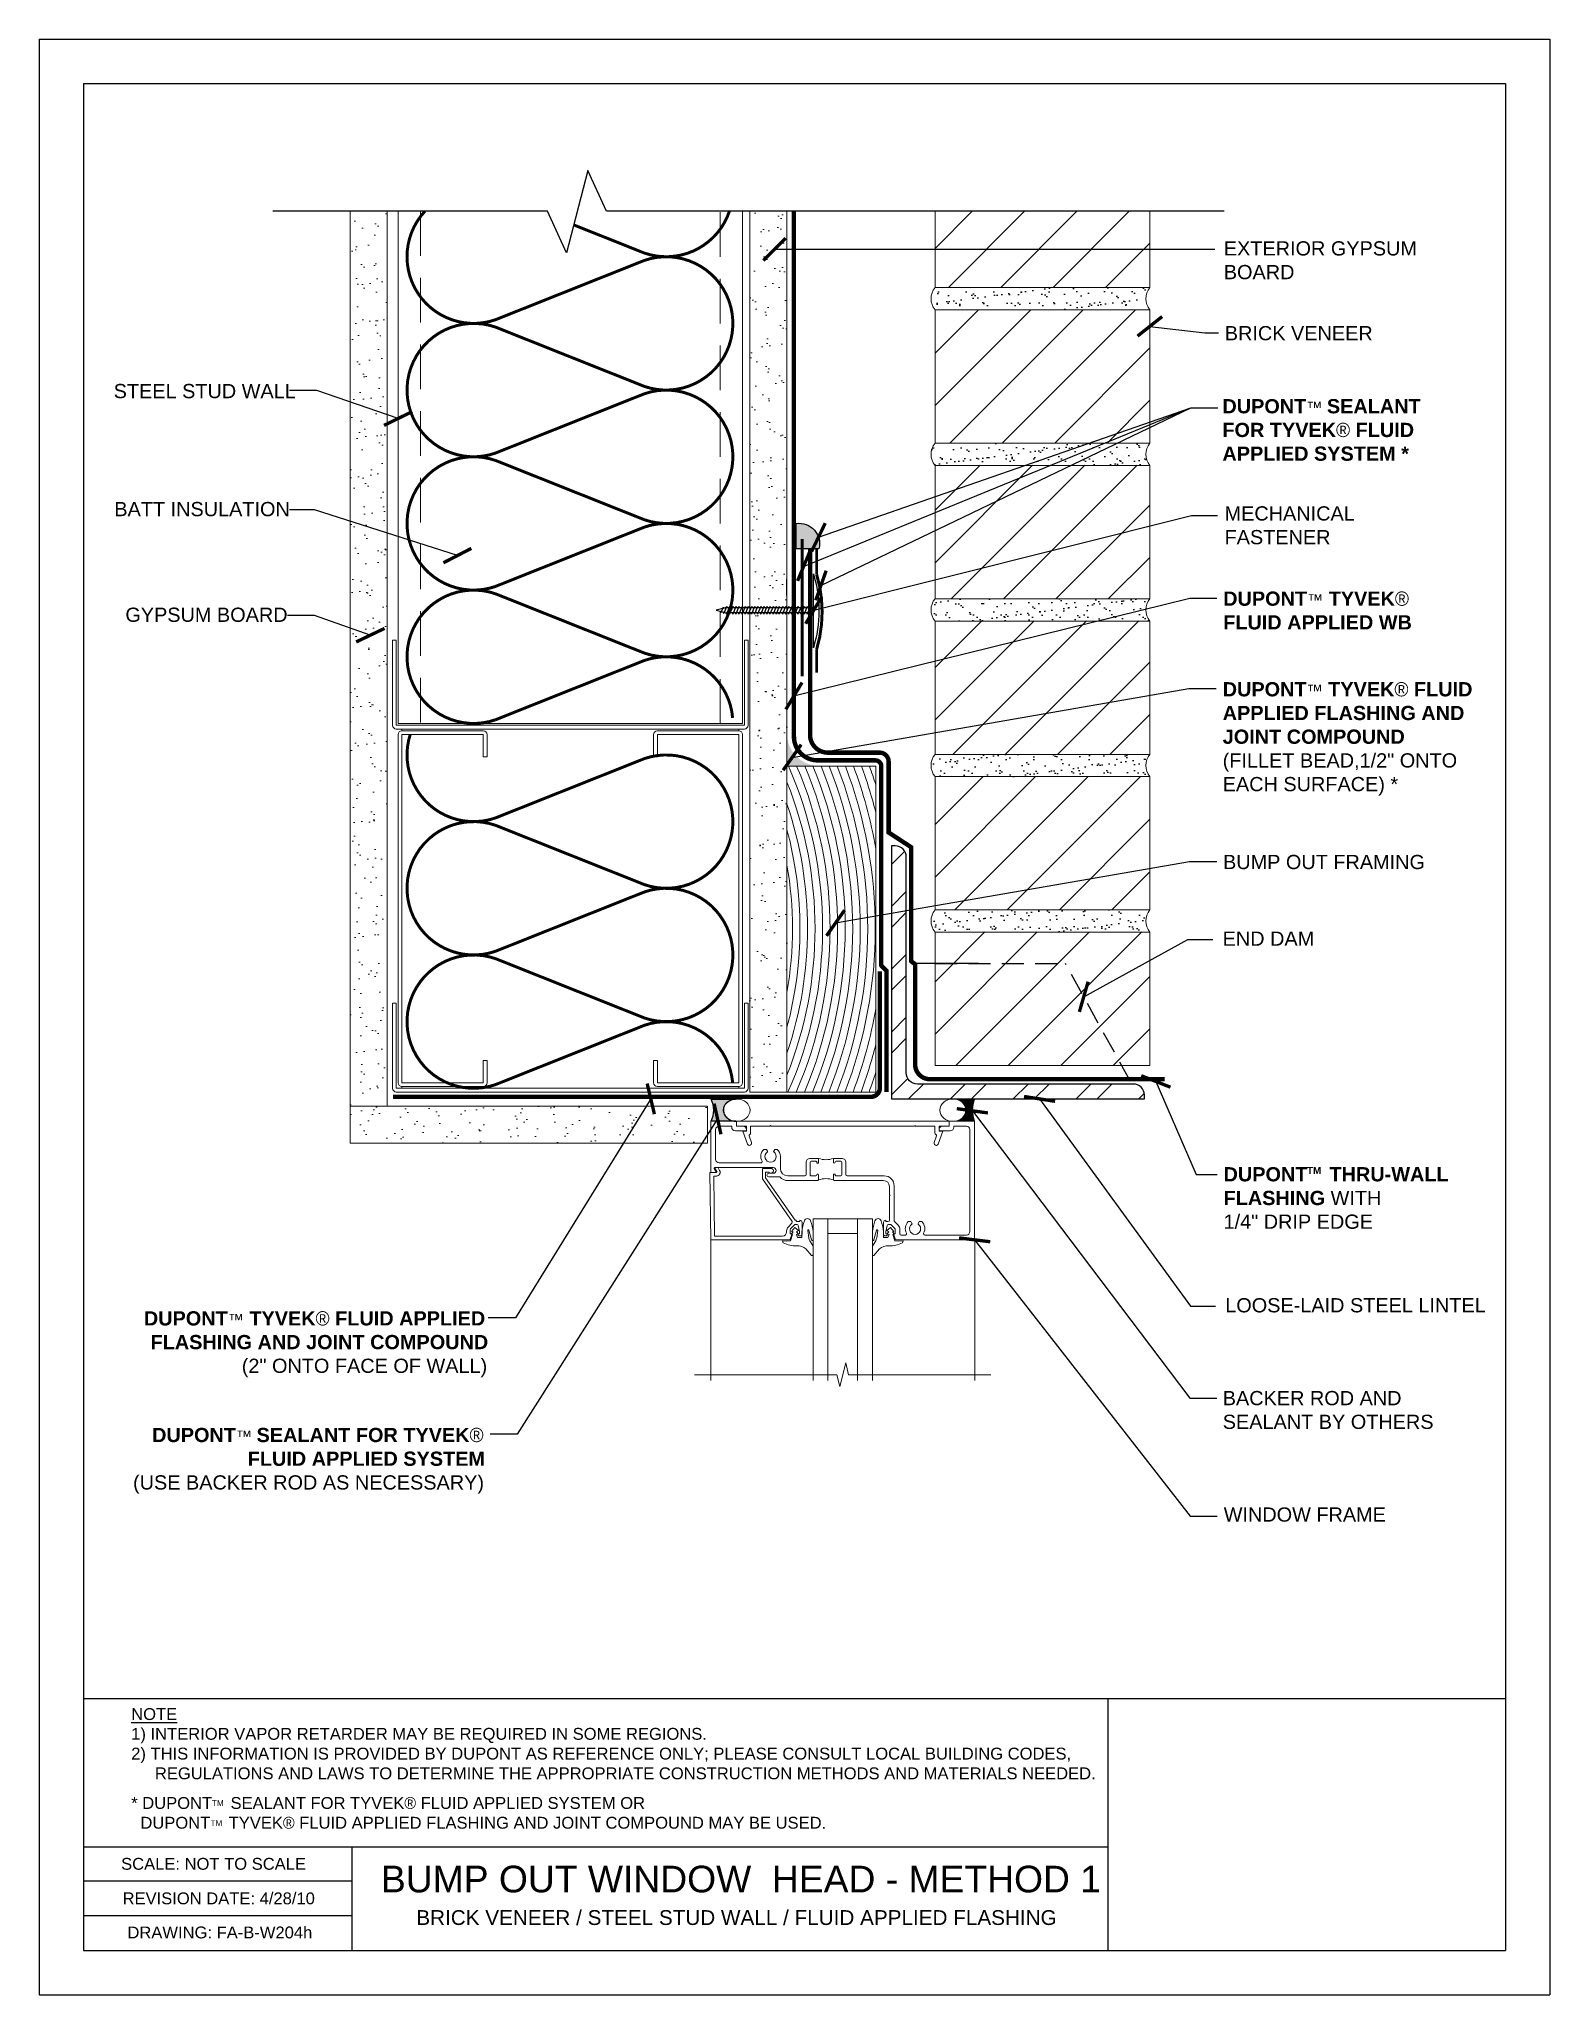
# Model space of a CAD drawing. Extents: x 499.2 to 524.7, y -269.5 to -236.5.
import ezdxf

# ---------------------------------------------------------------- set-up
doc = ezdxf.new("R2010")
doc.units = 0
doc.header["$LTSCALE"] = 1.5
doc.header["$MEASUREMENT"] = 0
for name, pattern in [('DASHED', [0.75, 0.5, -0.25]), ('DASHED2', [0.375, 0.25, -0.125]), ('HIDDEN', [0.375, 0.25, -0.125])]:
    doc.linetypes.add(name, pattern=pattern)
doc.layers.get('0').update_dxf_attribs({"color": 8, "linetype": 'CONTINUOUS'})
for name, color, linetype in [('8x11-ttb$0$B', 5, 'CONTINUOUS'), ('CMU', 250, 'CONTINUOUS'), ('DuPont Thru-Wall Flashing', 252, 'CONTINUOUS'), ('INSULATION', 241, 'CONTINUOUS'), ('SEALANT', 250, 'CONTINUOUS'), ('STRUCTURE', 250, 'CONTINUOUS'), ('TEXT', 7, 'CONTINUOUS'), ('Tyvek FA Flashing and Joint Treatment', 150, 'DASHED2'), ('Tyvek FA WB', 10, 'DASHED2')]:
    doc.layers.add(name, color=color, linetype=linetype)
for name, color, linetype, lineweight in [('A-Anno-txt0', 250, 'CONTINUOUS', 18), ('A-Backer Rod', 250, 'CONTINUOUS', 15), ('A-Glazing', 250, 'CONTINUOUS', 15), ('A-Sealant', 250, 'CONTINUOUS', 15), ('A-Window Gasket', 250, 'CONTINUOUS', 13), ('brick', 250, 'CONTINUOUS', 5), ('Gyp Board', 250, 'CONTINUOUS', 20), ('Metal Stud', 250, 'CONTINUOUS', 18), ('Non-Flanged Window', 250, 'CONTINUOUS', 20), ('Wood', 250, 'CONTINUOUS', 20)]:
    doc.layers.add(name, color=color, linetype=linetype, lineweight=lineweight)
doc.layers.add('TYVEK Commercial Wrap D', color=7, linetype='DASHED', true_color=0x00538e)
doc.layers.add('VIEWPORT', color=7, linetype='CONTINUOUS', plot=False)
doc.styles.add('DETAILS', font='sanss___.ttf', dxfattribs={"height": 1})
doc.dimstyles.new('ARCH_1_1-2_IN', dxfattribs={"dimscale": 0, "dimtxt": 0.09375, "dimasz": 0.09375, "dimexe": 0.0625, "dimexo": 0.0625, "dimgap": 0.0625, "dimtad": 1, "dimdec": 4, "dimlfac": 8, "dimzin": 3, "dimdsep": 46, "dimlunit": 4, "dimtxsty": 'Standard', "dimblk1": 'ARCHTICK', "dimblk2": 'ARCHTICK', "dimsah": 1, "dimcen": 0.0625, "dimdle": 0.0625, "dimclrd": 256, "dimclre": 256, "dimclrt": 256, "dimadec": 0, "dimazin": 0, "dimtfac": 1, "dimtdec": 4, "dimtmove": 0, "dimatfit": 3, "dimldrblk": 'ARCHTICK', "dimfxl": 1, "dimfrac": 2, "dimtolj": 1, "dimtzin": 0, "dimlwd": -1, "dimlwe": -1, "dimarcsym": 0})

msp = doc.modelspace()

# ---------------------------------------------------------------- texts
at = {"layer": 'TEXT', "style": 'DETAILS'}
for s, insert, char_height, width, attachment_point in [('EXTERIOR GYPSUM \\PBOARD', (519.1798458023444, -239.9496544679561, 2.979996827461446e-09), 0.239999999976, 6.521350676943849, 1), ('BRICK VENEER', (519.196652951473, -241.3804205951487, 2.979996827461446e-09), 0.239999999976, 6.521350676943849, 1), ('STEEL STUD WALL', (500.4423173934529, -242.3573476039377, 2.979996827461446e-09), 0.239999999976, 6.521350676943849, 1), ('{\\fSansSerif|b1|i0|c2|p2;DUPONT\\fArial|b0|i0|c0|p32;\\H0.8125x;™\\fArial|b1|i0|c0|p32; \\H1.2308x;SEALANT \\PFOR TYVEK\\fSymbol|b0|i0|c2|p18;â\\fArial|b0|i0|c0|p32; \\fArial|b1|i0|c0|p32;FLUID \\PAPPLIED SYSTEM *}', (519.1561567900541, -242.6129822896195, 2.979996827461446e-09), 0.239999999976, 6.521350676943849, 1), ('BATT INSULATION', (500.4534086806157, -244.3483477235913, 2.979996827461446e-09), 0.239999999976, 6.521350676943849, 1), ('MECHANICAL \\PFASTENER ', (519.1926410346581, -244.4216741277593, 2.979996827461446e-09), 0.239999999976, 6.521350676943849, 1), ('GYPSUM BOARD', (500.6393450769515, -246.1316161044246, 2.979996827461446e-09), 0.239999999976, 6.521350676943849, 1), ('{\\fSansSerif|b1|i0|c2|p2;DUPONT\\fArial|b0|i0|c0|p32;\\H0.8125x;™\\fSansSerif|b1|i0|c2|p2;\\H1.2308x; TYVEK\\fSymbol|b0|i0|c2|p18;â\\fSansSerif|b1|i0|c2|p2; \\PFLUID APPLIED WB}', (519.169320160827, -245.8595997559779, 2.979996827461446e-09), 0.239999999976, 6.521350676943849, 1), ('{\\fSansSerif|b1|i0|c2|p2;DUPONT\\fArial|b0|i0|c0|p32;\\H0.8125x;™\\fSansSerif|b1|i0|c2|p2;\\H1.2308x; TYVEK\\fSymbol|b0|i0|c2|p18;â\\fSansSerif|b1|i0|c2|p2; FLUID \\PAPPLIED FLASHING AND \\PJOINT COMPOUND\\fSansSerif|b0|i0|c2|p2; \\P(FILLET BEAD,1/2" ONTO \\PEACH SURFACE) *}', (519.1610888737509, -247.3888552829355, 2.979996827461446e-09), 0.239999999976, 6.521350676943849, 1), ('BUMP OUT FRAMING', (519.1665912568845, -250.303590985071, 2.979996827461446e-09), 0.239999999976, 6.521350676943849, 1), ('END DAM', (519.1596919449746, -251.5965031838805), 0.239999999976, 6.521350676943849, 1), ('\\A1;{\\fSansSerif|b1|i0|c2|p2;DUPONT    THRU-WALL\\PFLASHING} WITH \\P1/4" DRIP EDGE', (519.1756818171162, -256.0940215058856, 2.979996827461446e-09), 0.24, 5.838992667675484, 4), ('\\pi0.84952;{\\fSansSerif|b1|i0|c2|p2;DUPONT\\fArial|b0|i0|c0|p32;\\H0.8125x;™\\fSansSerif|b1|i0|c2|p2;\\H1.2308x; TYVEK\\fSymbol|b0|i0|c2|p18;â\\fSansSerif|b1|i0|c2|p2; FLUID APPLIED \\P\\pi0.96236;FLASHING AND JOINT COMPOUND\\fSansSerif|b0|i0|c2|p2; \\P\\pi2.5022;(2" ONTO FACE OF WALL)}', (500.1023313582903, -258.0037567162721, 2.979996827461446e-09), 0.239999999976, 6.521350676943849, 1), ('LOOSE-LAID STEEL LINTEL', (519.2042878944025, -257.7825812942752, 2.979996827461446e-09), 0.239999999976, 6.521350676943849, 1), ('BACKER ROD AND \\PSEALANT BY OTHERS', (519.1617690030762, -259.3492501839839, 2.979996827461446e-09), 0.239999999976, 6.521350676943849, 1), ('\\pi1.5423;{\\fSansSerif|b1|i0|c2|p2;DUPONT\\fArial|b0|i0|c0|p32;\\H0.8125x;™\\fArial|b1|i0|c0|p32; \\H1.2308x;SEALANT FOR TYVEK\\fSymbol|b0|i0|c2|p18;â\\fArial|b0|i0|c0|p32; \\P\\pi3.1562;\\fArial|b1|i0|c0|p32;FLUID APPLIED SYSTEM\\P\\pi1.2207;\\fArial|b0|i0|c0|p32;\\H0.99998x;(USE BACKER ROD AS NECESSARY)}', (499.5484134750538, -259.9715333418046, 2.979996827461446e-09), 0.239999999976, 7.112845512646311, 1), ('WINDOW FRAME', (519.1784551297517, -261.3136481423166, 2.979996827461446e-09), 0.239999999976, 6.521350676943849, 1), ('{\\LNOTE\\P}1) INTERIOR VAPOR RETARDER MAY BE REQUIRED IN SOME REGIONS.\\P\\pi-0.4,l0.4;2) THIS INFORMATION IS PROVIDED BY DUPONT AS REFERENCE ONLY; PLEASE CONSULT LOCAL BUILDING CODES, REGULATIONS AND LAWS TO DETERMINE THE APPROPRIATE CONSTRUCTION METHODS AND MATERIALS NEEDED.\\P{\\H0.5x;\\P\\pi0,l0;}* DUPONT    SEALANT FOR TYVEK{\\fSymbol|b0|i0|c2|p18;â} FLUID APPLIED SYSTEM OR \\P\\pi-0.2,l0.2;  DUPONT    TYVEK{\\fSymbol|b0|i0|c2|p18;â} FLUID APPLIED FLASHING AND JOINT COMPOUND MAY BE USED.', (500.73827319521, -264.7006649288863, 5.959993654922892e-09), 0.2, 16.47484938053185, 1), ('TM', (502.0985050717998, -266.2518860535678, 5.959993654922892e-09), 0.1, 8.310000000000002, 1), ('TM', (502.074252888975, -266.5908475477413, 5.959993654922892e-09), 0.1, 8.310000000000002, 1), ('\\pi-0.033334,l0.033334,t0.1;SCALE: NOT TO SCALE', (500.5680864118429, -267.2272985987847, 2.979996827461445e-09), 0.2, 16.26451670448571, 1), ('\\pi0.81812;{\\H0.9x;BUMP OUT WINDOW  HEAD - METHOD 1} \\P\\pi1.4146;{\\H0.5x;BRICK VENEER / STEEL STUD WALL / FLUID APPLIED FLASHING}', (504.135745387521, -267.3590067908199, 2.979996827461446e-09), 0.5, 13.39364764594225, 1), ('\\pi-0.033334,l0.033334,t0.1;DRAWING: FA-B-W204h', (500.6743289973882, -268.3853712734129, 2.979996827461445e-09), 0.2, 16.26451670448571, 1)]:
    msp.add_mtext(s, dxfattribs=dict(at, insert=insert, char_height=char_height, width=width, attachment_point=attachment_point))
at = {"layer": 'TEXT', "insert": (520.5824224550394, -255.6291328393544, 2.979996827461446e-09), "char_height": 0.12, "attachment_point": 4, "style": 'DETAILS'}
msp.add_mtext('{\\fSansSerif|b1|i0|c2|p2;TM}', dxfattribs=at)

# ---------------------------------------------------------------- blocks, each defined once
blk = doc.blocks.new('_ArchTick')
at = {"color": 0, "linetype": 'ByBlock', "const_width": 0.15}
blk.add_lwpolyline([(-0.5, -0.5), (0.5, 0.5)], dxfattribs=at)
blk = doc.blocks.new('Revsion Date')
at = {"layer": 'TEXT', "insert": (0.000131622949083976, 0.2031688605532622, 2.979996827461446e-09), "char_height": 0.2, "width": 16.26451670448571, "attachment_point": 1, "style": 'DETAILS'}
blk.add_mtext('\\pi-0.033334,l0.033334,t0.1;REVISION DATE: 4/28/10', dxfattribs=at)

# ---------------------------------------------------------------- hatches: boundary and pattern name
at = {"layer": 'brick'}
h = msp.add_hatch(dxfattribs=at)
h.set_pattern_fill('_USER', color=256, scale=0.625, angle=45, style=0, pattern_type=0)
h.set_pattern_definition([(45, (395.1638925467643, -83.4408475710722), (-0.4419417382415922, 0.4419417382415922), [])])
h.paths.add_polyline_path([(517.9312696491797, -243.354269120322), (517.9312696491793, -241.104269120322), (514.3062696491795, -241.104269120322), (514.3062696491795, -243.354269120322)])
h.paths.add_polyline_path([(517.9312696491795, -245.979269120322), (517.9312696491795, -243.729269120322), (514.3062696491795, -243.729269120322), (514.3062696491795, -245.979269120322)])
h.paths.add_polyline_path([(514.3062696491797, -246.354269120322), (514.3062696491795, -248.604269120322), (517.9312696491795, -248.604269120322), (517.9312696491795, -246.354269120322)])
h.paths.add_polyline_path([(514.3062696491795, -248.979269120322), (514.3062696491795, -251.229269120322), (517.9312696491795, -251.229269120322), (517.9312696491795, -248.979269120322)])
h.paths.add_polyline_path([(517.9312696491795, -251.604269120322), (514.3062696491795, -251.604269120322), (514.3062696491797, -251.9792691203221), (516.8147055658926, -251.979269120322), (517.8497041510495, -253.8542691203221), (517.9312696491797, -253.854269120322)])
h.paths.add_polyline_path([(516.8147055658926, -251.979269120322), (514.3062696491797, -251.979269120322), (514.3062696491795, -253.854269120322), (517.8497041510495, -253.8542691203221)], flags=16)
h.paths.add_polyline_path([(517.9312696491795, -239.4431312859137), (514.3062696491793, -239.4431312859137), (514.3062696491793, -240.729269120322), (517.9312696491795, -240.729269120322)])
at = {"layer": 'CMU'}
h = msp.add_hatch(dxfattribs=at)
h.set_pattern_fill('AR-SAND', color=256, scale=0.15, style=0)
h.set_pattern_definition([(37.50000000000001, (193.7755574613665, -228.0468568440216), (-0.009449003716441223, 0.2890235653519738), [0, -0.228, 0, -0.255, 0, -0.24375]), (7.499999999999999, (193.7755574613665, -228.0468568440216), (0.2654665057901591, 0.423321909784461), [0, -0.123, 0, -0.2055, 0, -0.07875]), (327.5, (193.5910574613665, -228.0468568440216), (0.4671212792627242, 0.0008488580305446746), [0, -0.075, 0, -0.27, 0, -0.3525]), (317.5, (193.5910574613665, -228.0468568440216), (0.450918990685844, 0.1316513347401374), [0, -0.0375, 0, -0.177, 0, -0.2025])])
h.paths.add_polyline_path([(517.9312696491795, -240.7321356208513), (514.3062696491795, -240.7321356208513, 0.3636398934486824), (514.3062696491795, -241.1071356208513), (517.9312696491795, -241.1071356208513, -0.3636398934486824)])
h.paths.add_polyline_path([(517.9312696491795, -243.3571356208513), (514.3062696491795, -243.3571356208513, 0.3636398934486824), (514.3062696491795, -243.7321356208513), (517.9312696491795, -243.7321356208513, -0.3636398934486824)])
h.paths.add_polyline_path([(517.9312696491795, -245.9821356208513), (514.3062696491795, -245.9821356208513, 0.3636398934486845), (514.3062696491795, -246.3571356208513), (517.9312696491795, -246.3571356208513, -0.3636398934486845)])
h.paths.add_polyline_path([(517.9312696491795, -248.6071356208513), (514.3062696491795, -248.6071356208513, 0.3636398934486845), (514.3062696491795, -248.9821356208513), (517.9312696491795, -248.9821356208513, -0.3636398934486845)])
h.paths.add_polyline_path([(517.9312696491795, -251.2321356208513), (514.3062696491795, -251.2321356208513, 0.3636398934486845), (514.3062696491795, -251.6071356208513), (517.9312696491795, -251.6071356208513, -0.3636398934486845)])
at = {"layer": 'Gyp Board'}
h = msp.add_hatch(dxfattribs=at)
h.set_pattern_fill('AR-SAND', color=256, scale=0.25, style=0)
h.set_pattern_definition([(37.50000000000001, (541.1751233216146, -266.2899568094266), (-0.01574833952740204, 0.4817059422532897), [0, -0.38, 0, -0.425, 0, -0.40625]), (7.499999999999999, (541.1751233216146, -266.2899568094266), (0.4424441763169318, 0.7055365163074351), [0, -0.205, 0, -0.3425, 0, -0.13125]), (327.5, (540.8676233216146, -266.2899568094266), (0.7785354654378738, 0.001414763384241124), [0, -0.125, 0, -0.45, 0, -0.5875]), (317.5, (540.8676233216146, -266.2899568094266), (0.7515316511430733, 0.2194188912335623), [0, -0.0625, 0, -0.295, 0, -0.3375])])
h.paths.add_polyline_path([(505.0562696491799, -239.4431312859138), (504.8812789054178, -239.4431312859138), (504.43126964918, -239.4431312859138), (504.4312696491796, -254.5444215186324), (505.0562696491796, -254.5444215186323)])
h.paths.add_polyline_path([(511.8062696491796, -239.4431312859138), (511.1812696491798, -239.4431312859138), (511.1812696491796, -254.3044215186323), (511.8062696491796, -254.3044215186323)])
h = msp.add_hatch(dxfattribs=at)
h.set_pattern_fill('AR-SAND,_O', color=256, scale=0.25, angle=-90.00000000000001)
h.set_pattern_definition([(127.5, (1065.471153849544, -2036.694196377704), (-0.4817059422532897, -0.01574833952740195), [0, -0.38, 0, -0.425, 0, -0.40625]), (97.49999999999987, (1065.471153849544, -2036.694196377704), (-0.705536516307435, 0.4424441763169319), [0, -0.205, 0, -0.3425, 0, -0.13125]), (57.49999999999998, (1065.471153849544, -2037.001696377704), (-0.001414763384240926, 0.7785354654378738), [0, -0.1249999999999996, 0, -0.4499999999999982, 0, -0.5874999999999965]), (47.49999999999996, (1065.471153849544, -2037.001696377704), (-0.2194188912335621, 0.7515316511430734), [0, -0.0625, 0, -0.295, 0, -0.3375])])
h.paths.add_polyline_path([(504.4312696491796, -254.5444215186324), (504.4312696491796, -255.1694215186324), (510.4658420913984, -255.1694215186323), (510.4658420913984, -254.5444215186323)])
at = {"layer": 'SEALANT', "linetype": 'Continuous'}
h = msp.add_hatch(color=256, dxfattribs=at)
edge = h.paths.add_edge_path()
edge.add_arc((512.0131088571343, -245.051604250273), 0.3441322299249296, -14.641672197195192, 98.43551844311838, ccw=False)
edge.add_line((512.3460655925588, -245.1385916287171), (512.2347517612112, -245.1381391049568))
edge.add_line((512.2347517612112, -245.1381391049568), (511.9626259446813, -245.1381391049568))
edge.add_line((511.9626259446813, -245.1381391049568), (511.9626259446813, -244.7111949859699))
at = {"layer": 'SEALANT'}
h = msp.add_hatch(color=256, dxfattribs=at)
h.dxf.hatch_style = 1
edge = h.paths.add_edge_path()
edge.add_line((510.9423683263657, -254.798871164268), (510.5268336751898, -254.798871164268))
edge.add_arc((510.1557632520482, -254.6114138744935), 0.4157324793904046, 333.198015599936, 386.9109299082614)
edge.add_line((510.5264765624643, -254.4232513492648), (510.9365640894052, -254.4232513492648))
edge.add_arc((510.9598227159136, -254.6773105518504), 0.2551216222226348, 95.23073682215808, 135.4163850388761)
edge.add_arc((510.894257212425, -254.6109214850928), 0.1618272552155245, 135.8626433203986, 215.6300560562126)
edge.add_arc((510.9519037875986, -254.5614966569347), 0.2375659524272433, 217.219695169789, 267.6996346296816)
h = msp.add_hatch(color=256, dxfattribs=at)
h.dxf.hatch_style = 1
edge = h.paths.add_edge_path()
edge.add_line((514.9768288635508, -254.4205934691182), (514.6066868683388, -254.4205934691182))
edge.add_ellipse((514.6066868683392, -254.6097120832059), major_axis=(0.2192275069742515, -5.369347959466155e-17), ratio=0.8626591466456878, start_angle=270, end_angle=450, ccw=False)
edge.add_line((514.6066868683389, -254.7988306972937), (514.9745600179094, -254.7988306972937))
edge.add_arc((515.4593751222517, -254.6126134285108), 0.5193482036083467, 158.3008732832439, 201.0117606362948, ccw=False)
at = {"layer": 'STRUCTURE'}
h = msp.add_hatch(dxfattribs=at)
h.set_pattern_fill('ANSI32', color=256, scale=2, style=0)
h.set_pattern_definition([(45, (0, -271.5365725593933), (-0.5303300858899106, 0.5303300858899107), []), (45, (0.35355339, -271.5365725593933), (-0.5303300858899106, 0.5303300858899107), [])])
edge = h.paths.add_edge_path()
edge.add_line((513.5708706782061, -251.3373529661841), (513.5708706782061, -254.4205874302475))
edge.add_line((513.5708706782061, -254.4205874302475), (515.768559493747, -254.4205874302475))
edge.add_line((515.768559493747, -254.4205874302475), (517.8386396366518, -254.4205874302475))
edge.add_line((517.8386396366518, -254.4205874302475), (517.8386396366518, -254.3580874302474))
edge.add_arc((517.6511396366518, -254.3580874302474), 0.1875, 0, 90)
edge.add_line((517.6511396366518, -254.1705874302474), (515.768559493747, -254.1705874302474))
edge.add_line((515.768559493747, -254.1705874302474), (514.0083706782061, -254.1705874302475))
edge.add_arc((514.0083706782061, -253.9830874302475), 0.1874999999999964, 179.9999999999989, 270, ccw=False)
edge.add_line((513.8208706782061, -253.9830874302475), (513.8208706782061, -251.2347416883953))
edge.add_line((513.8208706782061, -251.2347416883953), (513.8208706782061, -250.3403184718018))
edge.add_arc((513.6333706782061, -250.3403184718018), 0.1875, 0, 90)
edge.add_line((513.6333706782061, -250.1528184718018), (513.5708706782061, -250.1528184718018))
edge.add_line((513.5708706782061, -250.1528184718018), (513.5708706782061, -251.3373529661841))
at = {"layer": 'Tyvek FA Flashing and Joint Treatment', "ltscale": 0.5}
h = msp.add_hatch(color=256, dxfattribs=at)
h.dxf.hatch_style = 1
edge = h.paths.add_edge_path()
edge.add_line((511.8062696491796, -248.8034161545695), (511.8062696491796, -248.3034161545695))
edge.add_arc((512.3583381833517, -248.2513476203974), 0.554518528702023, 185.3879330116911, 264.612066988313)
edge.add_line((512.3062696491796, -248.8034161545695), (511.8062696491796, -248.8034161545695))

# ---------------------------------------------------------------- linework, layer by layer
at = {"layer": '8x11-ttb$0$B', "color": 7}
for p, q in [((499.9336701155289, -237.2887712683001, 2.979996827461446e-09), (499.9336701155289, -268.7887712683001, 2.979996827461446e-09)), ((499.9336701155289, -237.2887712683001, 2.979996827461446e-09), (523.9336701155289, -237.2887712683001, 2.979996827461446e-09)), ((523.9336701155289, -237.2887712683001, 2.979996827461446e-09), (523.9336701155289, -268.7887712683001, 2.979996827461446e-09)), ((499.9336701155289, -267.0381050034567, 2.979996827461446e-09), (517.2222171283679, -267.0381050034567, 2.979996827461446e-09)), ((499.9336701155289, -268.7887712683001, 2.979996827461446e-09), (523.9336701155289, -268.7887712683001, 2.979996827461446e-09))]:
    msp.add_line(p, q, dxfattribs=at)
for points, elevation in [([(523.9336701155289, -264.5434509550295), (499.9336701155289, -264.5434509550295)], 2.979996827461446e-09), ([(517.2222171283679, -264.5434509550295), (517.2222171283679, -268.7887712683001)], 2.979996827461446e-09), ([(504.4602203942488, -267.0381050034567), (504.4602203942488, -268.7887712683001)], 2.979996827461446e-09), ([(504.4602203942488, -267.6217050034567), (499.9336701155289, -267.6217050034567)], 2.979996827461445e-09), ([(504.4602203942488, -268.2053050034567), (499.9336701155289, -268.2053050034567)], 2.979996827461445e-09)]:
    msp.add_lwpolyline(points, dxfattribs=dict(at, elevation=elevation))
at = {"layer": 'A-Anno-txt0', "lineweight": 13}
msp.add_lwpolyline([(510.2476259085857, -259.0759747509401), (512.6476159085857, -259.0759747509401), (512.6976359085857, -259.2759547509401), (512.7976159085856, -258.8759747509401), (512.8476159085858, -259.0759747509401), (515.2476259085859, -259.0759747509401)], dxfattribs=at)
at = {"layer": 'A-Backer Rod'}
for centre, major_axis, ratio in [((510.957375922859, -254.6108739809209), (0.2256227642255621, -1.381495353187958e-17), 0.8319303761802328), ((514.6066868683389, -254.6097120832059), (0.2192275069742516, -5.369347959466161e-17), 0.8626591466456875)]:
    msp.add_ellipse(centre, major_axis=major_axis, ratio=ratio, dxfattribs=at)
at = {"layer": 'A-Glazing'}
for p, q in [((512.2481335906257, -256.4431263266252), (512.2481335906257, -259.1698953000547)), ((512.4981335906257, -256.4431263266252), (512.4981335906257, -259.1698953000547)), ((512.9981335906257, -256.4431263266252), (512.9981335906257, -259.1698953000547)), ((513.2481335906257, -256.4431263266252), (513.2481335906257, -259.1698953000547))]:
    msp.add_line(p, q, dxfattribs=at)
at = {"layer": 'A-Sealant'}
for centre, radius, start, end in [((515.459375122252, -254.6126134285108), 0.519348203608798, 158.300873283251, 201.011760636267), ((512.4650730558728, -255.0950096022684), 0.3518166098422099, 249.1882451131787, 290.8117548868212), ((512.4650730558728, -256.1177327262676), 0.3518166098422099, 69.18824511317874, 110.8117548868212)]:
    msp.add_arc(centre, radius, start, end, dxfattribs=at)
at = {"layer": 'A-Window Gasket'}
for points in [[(511.8746449947719, -256.7041242984609), (511.9014615213108, -256.7089985990588), (511.8673313971897, -256.8162331967405), (511.8063847465297, -256.8211074956192), (511.730829876171, -256.8181263266252), (511.7409204177291, -256.8491358692465, 0.1257100272134179), (511.9729118197513, -256.9008781968402, -0.2260837189018228), (512.1264973801829, -256.9505960554843), (512.2220526898425, -257.0615366736446, 0.6449762263124317), (512.2479869818605, -257.049795331171), (512.2464072448327, -256.9205583955415, 0.1518691569180708), (512.2300544682362, -256.8761232411923), (512.191551279941, -256.8161974619238, -0.02934546717884474), (512.1741563907381, -256.7643148187312), (512.1569261011546, -256.6425208088942, -0.6538117075652882), (512.1771669120574, -256.6355340719289), (512.2212586592798, -256.8007829894187, 0.8886355728344962), (512.2464072448327, -256.7987215585193), (512.2464072448327, -256.6644759381267, 0.06420464893641442), (512.2039747829233, -256.4758596814194, 0.6896355001773956), (512.101366052535, -256.4758596814194, 0.07035608683589237), (512.0601335906256, -256.6644759381267), (512.0601335906256, -256.7601787484604), (511.9867868326492, -256.7601787484604), (511.9648460378317, -256.7065614487598), (512.0038518957451, -256.7016871498812), (511.969721769553, -256.6651299005542), (512.0014140298842, -256.6431955513019), (511.9404673771535, -256.5895782533207), (511.8843964582148, -256.6553813010776), (511.9087751188929, -256.6651299005542)], [(513.6216221864797, -256.7041242984609), (513.5948056599407, -256.7089985990588), (513.6289357840619, -256.8162331967405), (513.689882434722, -256.8211074956192), (513.7654373050807, -256.8181263266252), (513.7553467635223, -256.8491358692465, -0.1257100272134179), (513.5233553615003, -256.9008781968402, 0.2260837189018228), (513.3697698010687, -256.9505960554843), (513.2742144914091, -257.0615366736446, -0.6449762263124317), (513.2482801993906, -257.049795331171), (513.2498599364187, -256.9205583955415, -0.1518691569180708), (513.2662127130152, -256.8761232411923), (513.3047159013106, -256.8161974619238, 0.02934546717884474), (513.3221107905133, -256.7643148187312), (513.339341080097, -256.6425208088942, 0.6538117075652882), (513.319100269194, -256.6355340719289), (513.2750085219718, -256.8007829894187, -0.8886355728344962), (513.2498599364187, -256.7987215585193), (513.2498599364187, -256.6644759381267, -0.06420464893641442), (513.2922923983283, -256.4758596814194, -0.6896355001773956), (513.3949011287164, -256.4758596814194, -0.07035608683589237), (513.4361335906258, -256.6644759381267), (513.4361335906258, -256.7601787484604), (513.5094803486024, -256.7601787484604), (513.53142114342, -256.7065614487598), (513.4924152855065, -256.7016871498812), (513.5265454116984, -256.6651299005542), (513.4948531513671, -256.6431955513019), (513.5557998040981, -256.5895782533207), (513.6118707230366, -256.6553813010776), (513.5874920623585, -256.6651299005542)]]:
    msp.add_lwpolyline(points, format="xyb", close=True, dxfattribs=at)
at = {"layer": 'brick', "linetype": 'Continuous'}
msp.add_lwpolyline([(514.3062696491795, -239.4431312859138), (514.3062696491795, -240.7321356208513), (517.9312696491795, -240.7321356208513), (517.9312696491795, -239.4431312859137)], dxfattribs=at)
for points in [[(514.3062696491795, -243.3571356208513), (517.9312696491795, -243.3571356208513), (517.9312696491795, -241.1071356208513), (514.3062696491795, -241.1071356208513)], [(514.3062696491795, -245.9821356208513), (517.9312696491795, -245.9821356208513), (517.9312696491795, -243.7321356208513), (514.3062696491795, -243.7321356208513)], [(514.3062696491795, -248.6071356208513), (517.9312696491795, -248.6071356208513), (517.9312696491795, -246.3571356208513), (514.3062696491795, -246.3571356208513)], [(514.3062696491795, -251.2321356208513), (517.9312696491795, -251.2321356208513), (517.9312696491795, -248.9821356208513), (514.3062696491795, -248.9821356208513)], [(514.3062696491795, -253.8571356208513), (517.9312696491795, -253.8571356208513), (517.9312696491795, -251.6071356208513), (514.3062696491795, -251.6071356208513)]]:
    msp.add_lwpolyline(points, close=True, dxfattribs=at)
for centre in [(514.5299884066112, -240.9196356208513), (518.1549884066112, -240.9196356208513), (514.5299884066112, -243.5446356208513), (518.1549884066112, -243.5446356208513), (514.5299884066112, -246.1696356208513), (518.1549884066112, -246.1696356208513), (514.5299884066112, -248.7946356208513), (518.1549884066112, -248.7946356208513), (514.5299884066112, -251.4196356208513), (518.1549884066112, -251.4196356208513)]:
    msp.add_arc(centre, 0.2919012374533256, 140.0334297092302, 219.9665702907697, dxfattribs=at)
at = {"layer": 'DuPont Thru-Wall Flashing'}
msp.add_line((515.0385006907338, -252.136449497282), (513.9586078318081, -252.136449497282), dxfattribs=at)
at = {"layer": 'DuPont Thru-Wall Flashing', "linetype": 'HIDDEN'}
for p, q in [((514.3062696491795, -252.136449497282), (516.5058081162318, -252.1364494972819)), ((517.6044342969618, -254.126717038137, 2.979996827461446e-09), (516.5058081162318, -252.1364494972819, 2.979996827461446e-09))]:
    msp.add_line(p, q, dxfattribs=at)
at = {"layer": 'DuPont Thru-Wall Flashing', "elevation": 2.979996827461446e-09}
msp.add_lwpolyline([(512.1964522099477, -245.1381391049568, 0.075, 0.075, 0), (512.1964522099477, -248.2786784633551, 0.075, 0.075, 0.4142135623730513), (512.4964522099476, -248.5786784633551, 0.075, 0.075, 0), (513.3724740604835, -248.5786784633551, 0.075, 0.075, -0.4142135623731003), (513.5224740604834, -248.7286784633551, 0.075, 0.075, 0), (513.5224740604834, -249.9252548527048, 0.075, 0.075, 0), (513.9036690074946, -250.1741554726014, 0.075, 0.075, 0), (513.9036690074947, -252.0982512413914, 0.075, 0.075, 0), (513.9697023476901, -252.1486826128292, 0.075, 0.075, 0), (513.9697023476901, -253.8383154603659, 0.075, 0.075, 0.414157893119434), (514.2196548300751, -254.0883154558501, 0.075, 0.075, 0), (516.9828760904547, -254.088979838091, 0.075, 0.075, 0), (518.1812696491795, -254.0892076173108, 0, 0, 0)], format="xyseb", dxfattribs=at)
at = {"layer": 'Gyp Board'}
for points in [[(504.43126964918, -239.4431312859138), (504.4312696491796, -254.5444215186324), (505.0562696491796, -254.5444215186323), (505.05626964918, -239.4431312859138)], [(511.8062696491798, -239.4431312859138), (511.8062696491796, -254.3044215186323), (511.1812696491796, -254.3044215186323), (511.1812696491798, -239.4431312859138)]]:
    msp.add_lwpolyline(points, dxfattribs=at)
msp.add_lwpolyline([(504.4312696491796, -254.5444215186324), (504.4312696491796, -255.1694215186324), (510.4658420913984, -255.1694215186323), (510.4658420913984, -254.5444215186323)], close=True, dxfattribs=at)
at = {"layer": 'INSULATION', "color": 253, "const_width": 0.05}
for points in [[(509.7684497702717, -244.7106715186304, 0.08350435861279466), (509.4004503859043, -244.7725621860097), (506.8864491546412, -245.7737808512506, -1.404370499403762), (506.8864491546439, -243.647562186011), (509.4004503859039, -244.6487808512506, 1.404370499398822), (509.4004503859039, -242.5225621860095), (506.8864491546403, -243.5237808512504, -1.404370499403763), (506.8864491546432, -241.3975621860107), (509.400450385903, -242.3987808512504, 1.404370499398822), (509.4004503859039, -240.2725621860095), (506.8864491546403, -241.2737808512504, -0.782085099910774), (505.6959479405647, -239.443132763822, -0.782085099910774)], [(508.2077931135426, -239.6737967074588), (509.400450385903, -240.1487808512504, 0.4171152926732167), (510.8351490509623, -239.4431315088002, 0.4171152926732167)], [(506.5184497702681, -245.8356715186318, 0.08350435861409221), (506.8864491546412, -245.7737808512506), (509.4004503859009, -244.772562186011, -1.404370499398822), (509.4004503859018, -246.8987808512519), (506.8864491546382, -245.897562186011, 1.404370499403762), (506.8864491546412, -248.0237808512506), (509.4004503859009, -247.022562186011, -0.4894259417186669), (510.8895367149348, -247.9919215186315)], [(505.4472537389552, -248.2731715186323, 0.6181255570715865), (506.8864491546418, -249.680030851251), (509.4004503859017, -248.6788121860113, -1.404370499398822), (509.4004503859017, -250.8050308512524), (506.8864491546381, -249.8038121860115, 1.404370499403763), (506.8864491546411, -251.9300308512512), (509.4004503859008, -250.9288121860115, -1.404370499398822), (509.4004503859017, -253.0550308512524), (506.8864491546381, -252.0538121860115, 1.404370499403762), (506.8864491546411, -254.1800308512512), (509.4004503859008, -253.1788121860115, -0.4894259417186669), (510.8895367149346, -254.1481715186321)]]:
    msp.add_lwpolyline(points, format="xyb", dxfattribs=at)
at = {"layer": 'Metal Stud'}
for p, q in [((505.3062696491796, -248.2106715186323), (505.3062696491796, -248.1794215186321)), ((505.3062696491796, -248.2106715186323), (505.3062696491796, -248.1794215186321)), ((510.9937696491796, -248.2106715186323), (510.9937696491796, -248.1794215186321)), ((505.3062696491796, -254.2106715186323), (505.3062696491796, -254.2419215186323)), ((510.9937696491796, -254.2106715186323), (510.9937696491796, -254.2419215186326))]:
    msp.add_line(p, q, dxfattribs=at)
at = {"layer": 'Metal Stud', "lineweight": 13}
msp.add_lwpolyline([(505.2437696491799, -239.4431312859138), (505.2437696491796, -248.0856715186319), (511.0562696491796, -248.0856715186319), (511.0562696491799, -239.4431312859138)], dxfattribs=at)
at = {"layer": 'Metal Stud', "linetype": 'DASHED', "lineweight": 5}
msp.add_lwpolyline([(505.6187696491799, -239.4431312859138), (505.6187696491796, -248.0856715186319), (510.6812696491796, -248.0856715186319), (510.6812696491799, -239.4431312859138)], dxfattribs=at)
at = {"layer": 'Metal Stud'}
for points in [[(511.0875196491796, -246.6794215186321), (511.0875196491793, -248.1169215186321), (505.2125196491796, -248.1169215186319), (505.2125196491796, -246.6794215186321), (505.1500196491796, -246.6794215186321), (505.1500196491796, -248.1169215186321, 0.414213562373095), (505.2125196491796, -248.1794215186321), (511.0875196491796, -248.1794215186321, 0.414213562373095), (511.1500196491796, -248.1169215186321), (511.1500196491796, -246.6794215186321)], [(506.6812696491791, -248.6481715186323), (506.7437696491796, -248.6481715186323), (506.7437696491796, -248.2731715186323, 0.414213562373095), (506.6812696491796, -248.2106715186323), (505.3062696491796, -248.2106715186323, 0.414213562373095), (505.2437696491796, -248.2731715186323), (505.2437696491796, -254.1481715186323, 0.414213562373095), (505.3062696491796, -254.2106715186323), (506.6812696491796, -254.2106715186323, 0.414213562373095), (506.7437696491796, -254.1481715186323), (506.7437696491796, -253.7731715186321), (506.6812696491791, -253.7731715186321), (506.6812696491791, -254.1481715186323), (505.3062696491796, -254.1481715186321), (505.30626964918, -248.2731715186323), (506.6812696491791, -248.2731715186323)], [(509.61876964918, -248.6481715186323), (509.5562696491796, -248.6481715186323), (509.5562696491796, -248.2731715186323, -0.414213562373095), (509.6187696491796, -248.2106715186323), (510.9937696491796, -248.2106715186323, -0.414213562373095), (511.0562696491796, -248.2731715186323), (511.0562696491796, -254.1481715186323, -0.414213562373095), (510.9937696491796, -254.2106715186323), (509.6187696491796, -254.2106715186323, -0.414213562373095), (509.5562696491796, -254.1481715186323), (509.5562696491796, -253.7731715186321), (509.61876964918, -253.7731715186321), (509.61876964918, -254.1481715186323), (510.9937696491796, -254.1481715186321), (510.9937696491791, -248.2731715186323), (509.61876964918, -248.2731715186323)], [(511.0875196491796, -252.8044215186326), (511.0875196491793, -254.2419215186326), (505.2125196491796, -254.2419215186323), (505.2125196491796, -252.8044215186326), (505.1500196491796, -252.8044215186326), (505.1500196491796, -254.2419215186326, 0.414213562373095), (505.2125196491796, -254.3044215186326), (511.0875196491796, -254.3044215186326, 0.414213562373095), (511.1500196491796, -254.2419215186326), (511.1500196491796, -252.8044215186326)]]:
    msp.add_lwpolyline(points, format="xyb", close=True, dxfattribs=at)
at = {"layer": 'Non-Flanged Window'}
for p, q in [((513.2481335906257, -256.4431263266252), (512.2481335906257, -256.4431263266252)), ((512.9981335906257, -256.6931263266252), (512.4981335906257, -256.6931263266252))]:
    msp.add_line(p, q, dxfattribs=at)
at = {"layer": 'Non-Flanged Window', "lineweight": 9}
for p, q in [((510.5235673504481, -259.1699003000547), (510.5235673504481, -256.798871164268)), ((514.9760223978569, -259.1699003000547), (514.9760173504483, -256.798871164268))]:
    msp.add_line(p, q, dxfattribs=at)
at = {"layer": 'Non-Flanged Window'}
for points in [[(512.3400730558731, -255.788871164268), (512.3400730558731, -255.703371164268, 0.9999999999999999), (512.3090730558729, -255.703371164268), (512.3090730558729, -255.703871164268, -0.414213562373095), (512.294073055873, -255.718871164268), (512.2140730558729, -255.718871164268, -0.414213562373095), (512.199073055873, -255.703871164268), (512.199073055873, -255.488871164268, -0.414213562373095), (512.2140730558729, -255.473871164268), (512.2940771545088, -255.473871164268, -0.4190234982697773), (512.3090751387863, -255.4891170659073, 1.008230869162796), (512.3400730558731, -255.4893711642681), (512.3400730558731, -255.423871164268), (512.199073055873, -255.423871164268, 0.4142135623731173), (512.129073055873, -255.493871164268), (512.129073055873, -255.698871164268, -0.414213562373082), (512.1090730558731, -255.718871164268), (511.8203702031604, -255.718871164268, -0.4142135623730951), (511.6953702031604, -255.593871164268), (511.6953702031604, -255.3928711642681, 0.2064450632585229), (511.6436177196895, -255.2728711642681), (511.5996522354631, -255.2728711642681), (511.5826315655614, -255.3023518293169, 0.386544674909769), (511.5854897608907, -255.3154965278837, -3.12728627518738), (511.47525064543, -255.3154965278837, 0.3865446749096504), (511.4781088407595, -255.3023518293169), (511.4610881708575, -255.2728711642681), (511.4171226866313, -255.2728711642681, 0.3397540095737835), (511.3852327805603, -255.4713576507545, -0.5680984128595106), (511.3676403656996, -255.500871164268), (510.662578055873, -255.500871164268, -0.4142135623730929), (510.602578055873, -255.4408711642681), (510.602578055873, -254.938871164268, -0.4142135623730971), (510.662578055873, -254.8788711642681), (510.8733702031603, -254.8788711642681), (510.8733702031603, -254.8968711642681, 0.4142135623731013), (510.9353702031604, -254.958871164268), (511.1233702031603, -254.958871164268), (511.1233702031603, -254.9408711642681, 0.414213562373095), (511.0613702031604, -254.8788711642681), (510.9533702031604, -254.8788711642681), (510.9533702031604, -254.798871164268), (510.5225780558731, -254.798871164268), (510.5225780558731, -255.660871164268), (510.6143702031603, -255.660871164268, 0.5773502691896165), (510.6230304571982, -255.645871164268), (510.5855026897009, -255.5808711642681), (511.5763702031603, -255.5808711642681, -0.9999999999999999), (511.5763702031603, -255.674871164268), (511.4983702031603, -255.674871164268, 0.9999999999999999), (511.4983702031603, -255.736871164268), (511.6847658554005, -255.736871164268, 0.207981425477291), (511.8273702031602, -255.798871164268), (512.3300730558731, -255.798871164268), (512.3400730558731, -255.788871164268)], [(512.5900730558731, -255.788871164268), (512.600073055873, -255.798871164268), (513.4360730558733, -255.798871164268, -0.4142135623730911), (513.5360730558732, -255.8988711642681), (513.5360730558732, -256.038871164268), (513.5460730558732, -256.048871164268), (513.5360730558732, -256.058871164268), (513.5360730558732, -256.4648711892683), (513.5360780558733, -256.465371164268, -0.414213562373095), (513.5110780558732, -256.490371164268), (513.4740780558732, -256.490371164268), (513.4740780558732, -256.468371164268, 0.414213562373095), (513.4360730558733, -256.506376164268), (513.4360730558733, -256.708371164268, 0.414213562373095), (513.4560730558733, -256.728371164268), (513.4850730558733, -256.728371164268, 0.414213562373095), (513.5050730558733, -256.708371164268), (513.5050730558733, -256.696371164268), (513.4760730558733, -256.696371164268), (513.4760730558733, -256.658371164268), (513.4985101038585, -256.5562129304517, -0.3541185725306792), (513.5180730558732, -256.540371164268), (513.5600230558732, -256.540371164268), (513.6267007254028, -256.6069934947384, -0.198912367379654), (513.6340230558733, -256.624671164268), (513.6340230558733, -256.696371164268), (513.6050230558733, -256.696371164268), (513.6410533589035, -256.798871164268), (514.9745730558732, -256.798871164268), (514.9745730558732, -254.798871164268), (514.5433702031605, -254.798871164268), (514.5433702031605, -254.8788711642681), (514.4353702031606, -254.8788711642681, 0.414213562373095), (514.3733702031604, -254.9408711642681), (514.3733702031604, -254.958871164268), (514.5613702031605, -254.958871164268, 0.414213562373095), (514.6233702031604, -254.8968711642681), (514.6233702031604, -254.8788711642681), (514.8345730558733, -254.8788711642681, -0.4142135623730973), (514.8945730558733, -254.938871164268), (514.8945730558733, -256.658871164268, -0.4142135623730929), (514.8345730558733, -256.718871164268), (514.1313422934279, -256.718871164268, -0.5378390499485203), (514.1136915650436, -256.688461432904, 0.3380358241199877), (514.0813205724023, -256.490871164268), (514.0373550881759, -256.490871164268), (514.0203344182742, -256.5203518293168, 0.3865446749097419), (514.0231926136034, -256.5334965278836, -3.127286275187347), (513.912953498143, -256.5334965278836, 0.3865446749096247), (513.9158116934723, -256.5203518293168), (513.8987910235705, -256.490871164268), (513.8548255393441, -256.490871164268, 0.3380358241199877), (513.8224545467028, -256.688461432904, -0.5378390499485202), (513.8048038183185, -256.718871164268), (513.7340230558732, -256.718871164268, -0.414213562373075), (513.7140230558732, -256.698871164268), (513.7140230558732, -256.6246711673134, 0.1990202627215695), (513.6832384384302, -256.5503941386173), (513.623407726694, -256.4906130833152, -0.1990179994052793), (513.616078055875, -256.4729282941913), (513.6160729696944, -255.8888696994422, 0.4142110386250275), (513.4460729697007, -255.718871164268), (512.8210730558731, -255.718871164268, -0.4142135623730755), (512.8010730558731, -255.698871164268), (512.8010730558731, -255.493871164268, 0.4142135623731228), (512.7310730558729, -255.423871164268), (512.5900730558731, -255.423871164268), (512.5900730558731, -255.4893711642681, 0.9999999999999999), (512.621073055873, -255.4893711642681), (512.621073055873, -255.488871164268, -0.414213562373095), (512.6360730558729, -255.473871164268), (512.716073055873, -255.473871164268, -0.414213562373095), (512.7310730558729, -255.488871164268), (512.7310730558729, -255.703871164268, -0.414213562373069), (512.716073055873, -255.718871164268), (512.6360689572371, -255.718871164268, -0.4190234982698207), (512.6210709729596, -255.7036252626287, 1.00823086916294), (512.5900730558731, -255.703371164268), (512.5900730558731, -255.788871164268)]]:
    msp.add_lwpolyline(points, format="xyb", dxfattribs=at)
for points in [[(514.3736202031605, -254.964871164268), (514.4356202031606, -254.964871164268), (514.3566202031604, -255.1818711642681, -0.9999999999999994), (514.2908323227794, -255.1579263340338), (514.3317323227793, -255.0459263340338, 0.4142135623730951), (514.3197788732302, -255.0202920787516), (514.3167330901933, -255.0186697151469, -0.3152987888789836), (514.3035702031605, -254.9998711642681), (514.3035702031605, -254.8788711642681), (513.9773202031606, -254.8788711642681), (513.9673202031606, -254.868871164268), (513.9573202031606, -254.8788711642681), (511.5396202031603, -254.8788711642681), (511.5296202031603, -254.868871164268), (511.5196202031603, -254.8788711642681), (511.1936202031603, -254.8788711642681), (511.1936202031603, -254.9998711642681, -0.3152987888789836), (511.1804573161276, -255.0186697151469), (511.1778615330907, -255.0202920787516, 0.4142135623730948), (511.1659080835416, -255.0459263340338), (511.2064080835417, -255.1579263340338, -0.9999999999999999), (511.1406202031604, -255.1818711642681), (511.0616202031604, -254.964871164268), (511.1236202031603, -254.964871164268), (511.1236202031603, -254.8788711642681), (510.9536202031605, -254.8788711642681), (510.9536202031605, -254.798871164268), (514.5435702031605, -254.798871164268), (514.5435702031605, -254.8788711642681), (514.3735702031606, -254.8788711642681), (514.3735702031606, -254.964871164268)], [(512.020573055873, -256.658371164268), (512.020573055873, -256.696371164268), (511.9915730558731, -256.696371164268), (511.9915730558731, -256.708371164268, 0.414213562373095), (512.011573055873, -256.728371164268), (512.040573055873, -256.728371164268, 0.414213562373095), (512.060573055873, -256.708371164268), (512.060573055873, -256.506376164268, 0.414213562373095), (512.0225680558731, -256.468371164268), (512.0225680558731, -256.490371164268), (511.980568055873, -256.490371164268, -0.414213562373108), (511.960568055873, -256.470371164268), (511.960568055873, -256.468371164268), (511.9464711343856, -256.468371164268), (511.4468730558731, -255.7548711642681), (511.4468730558731, -255.6573711642681), (511.5048011644847, -255.6573711642681, 1.660521112111407), (511.537873055873, -255.5948711642681), (511.3918730558731, -255.5948711642681), (511.3918730558731, -255.7722125976564), (511.8925396603696, -256.4872386109105, -0.3639702342662011), (511.8897385287922, -256.519255691349), (511.8261047659099, -256.5828894542312, 0.1989123673796571), (511.8006230558731, -256.6444077441945), (511.8006230558731, -256.6663711642681, -0.4142135623730821), (511.730623055873, -256.736371164268), (510.5831230558729, -256.736371164268), (510.570123055873, -255.7226211642681), (510.6166794801127, -255.7226211642681, 0.5773977257041251), (510.6703686412382, -255.6296135204095), (510.6433730558729, -255.582871164268), (510.587638435367, -255.5808717159988, 0.5899757438785075), (510.5786287332692, -255.5958809568239), (510.615873055873, -255.6601211642681), (510.507373055873, -255.6601211642681), (510.522123055873, -256.798871164268), (511.8555927528428, -256.798871164268), (511.891623055873, -256.696371164268), (511.862623055873, -256.696371164268), (511.862623055873, -256.624671164268, -0.1989123673796591), (511.8699453863433, -256.6069934947384), (511.9366230558731, -256.540371164268), (511.9785730558731, -256.540371164268, -0.354118572530673), (511.9981360078878, -256.5562129304517)]]:
    msp.add_lwpolyline(points, format="xyb", close=True, dxfattribs=at)
at = {"layer": 'SEALANT', "linetype": 'Continuous'}
msp.add_line((511.8062520134843, -245.9265769065447, -2.979996827461446e-09), (511.8062520134843, -245.6508370338789, -2.979996827461446e-09), dxfattribs=at)
at = {"layer": 'SEALANT', "linetype": 'Continuous', "elevation": 2.979996827461446e-09}
msp.add_lwpolyline([(511.9626259446813, -244.7111949859699, -0.5377535088939361), (512.3460655925588, -245.1385916287171), (512.2347517612112, -245.1381391049568), (511.9626259446813, -245.1381391049568)], format="xyb", close=True, dxfattribs=at)
at = {"layer": 'SEALANT', "linetype": 'Continuous', "const_width": 0.05, "elevation": 2.979996827461446e-09, "flags": 128}
msp.add_lwpolyline([(512.061588636518, -247.2890896716361), (512.061588636518, -244.9755314823189)], dxfattribs=at)
at = {"layer": 'SEALANT', "linetype": 'Continuous', "const_width": 0.05, "flags": 128}
msp.add_lwpolyline([(512.3080587467197, -245.1384371196091), (512.3080587467197, -245.5718176013107, -0.1459908652465312), (512.3080587467197, -246.8335514314709), (512.3080587467197, -247.2276845163909)], format="xyb", dxfattribs=at)
at = {"layer": 'SEALANT'}
msp.add_lwpolyline([(510.9423683263657, -254.798871164268), (510.5268336751898, -254.798871164268, 0.2387543091885397), (510.5264765624643, -254.4232513492648), (510.9365640894052, -254.4232513492648, 0.1771623285811937), (510.7781182558371, -254.4982280811454, 0.36282136282396), (510.7627247830839, -254.7051938594248, 0.223892740720895), (510.9423683263657, -254.798871164268, 1.244627452489025)], format="xyb", dxfattribs=at)
at = {"layer": 'STRUCTURE'}
for p, q in [((510.785374609135, -246.1313037706948), (510.6105406005787, -246.1764165288461)), ((510.6105406005787, -246.1764165288461), (510.785374609135, -246.2215292869975)), ((510.7292101322591, -246.1252288876874), (510.6912547964157, -246.2173404261835)), ((510.7292101322591, -246.1252288876874), (510.741446026776, -246.143393319331)), ((510.7866768037915, -246.1128646943599), (510.7384924755295, -246.2298003638516)), ((510.785374609135, -246.1313037706948), (512.2520306876324, -246.1313037706944)), ((510.7866768037915, -246.1128646943599), (510.7989126983084, -246.1310291260035)), ((510.8390487052457, -246.1128646943599), (510.7866862742981, -246.2399399518126)), ((510.8390487052457, -246.1128646943599), (510.8512845997626, -246.1310291260035)), ((510.8914206066999, -246.1128646943599), (510.8390581757523, -246.2399399518126)), ((510.8914206066999, -246.1128646943599), (510.9036565012169, -246.1310291260035)), ((510.9437925081542, -246.1128646943599), (510.8914300772065, -246.2399399518126)), ((510.9437925081542, -246.1128646943599), (510.9560284026711, -246.1310291260035)), ((510.9961644096086, -246.1128646943599), (510.9438019786609, -246.2399399518126)), ((510.9961644096086, -246.1128646943599), (511.0084003041255, -246.1310291260035)), ((511.0485363110628, -246.1128646943599), (510.996173880115, -246.2399399518126)), ((511.0485363110628, -246.1128646943599), (511.0607722055797, -246.1310291260035)), ((511.100908212517, -246.1128646943599), (511.0485457815694, -246.2399399518126)), ((511.1532801139713, -246.1128646943599), (511.100908212517, -246.2399399518126)), ((511.100908212517, -246.1128646943599), (511.1131441070338, -246.1310291260035)), ((511.2056472801721, -246.1128646943599), (511.1532801139713, -246.2399399518126)), ((511.1532801139713, -246.1128646943599), (511.1655112732349, -246.1310291260035)), ((511.2580144463732, -246.1128646943599), (511.2056472801721, -246.2399399518126)), ((511.2056472801721, -246.1128646943599), (511.2178784394359, -246.1310291260035)), ((511.2580144463732, -246.1128646943599), (511.2702503408901, -246.1310291260035)), ((511.3103816125741, -246.1128646943599), (511.2580144463732, -246.2399399518126)), ((511.3103816125741, -246.1128646943599), (511.322617507091, -246.1310291260035)), ((511.3627487787751, -246.1128646943599), (511.3103816125741, -246.2399399518126)), ((511.362748778775, -246.1126341300501), (511.374984673292, -246.1307985616936)), ((511.4151112097227, -246.1126341300501), (511.362748778775, -246.2397093875026)), ((511.4151112097227, -246.1126341300501), (511.4273471042396, -246.1307985616937)), ((511.4674831111769, -246.1126341300501), (511.4151206802293, -246.2397093875026)), ((511.5198550126312, -246.1126341300501), (511.4674831111769, -246.2397093875026)), ((511.4674831111769, -246.1126341300501), (511.4797190056938, -246.1307985616937)), ((511.5722221788321, -246.1126341300501), (511.5198550126312, -246.2397093875026)), ((511.5198550126312, -246.1126341300501), (511.5320861718949, -246.1307985616937)), ((511.6245893450332, -246.1126341300501), (511.5722221788321, -246.2397093875026)), ((511.5722221788321, -246.1126341300501), (511.584453338096, -246.1307985616937)), ((511.6245893450332, -246.1126341300501), (511.63682523955, -246.1307985616937)), ((511.676956511234, -246.1126341300501), (511.6245893450332, -246.2397093875026)), ((511.676956511234, -246.1126341300501), (511.689192405751, -246.1307985616937)), ((511.7293236774351, -246.1126341300501), (511.676956511234, -246.2397093875026)), ((511.7293236774349, -246.1124035657401), (511.7415595719521, -246.1305679973837)), ((511.7818417212603, -246.1128646943599), (511.7294792903126, -246.2399399518126)), ((511.7818417212603, -246.1128646943599), (511.7940776157773, -246.1310291260035)), ((511.8342136227145, -246.1128646943599), (511.7818511917669, -246.2399399518126)), ((511.8865855241689, -246.1128646943599), (511.8342136227145, -246.2399399518126)), ((511.8342136227145, -246.1128646943599), (511.8464495172315, -246.1310291260035)), ((511.9389526903698, -246.1128646943599), (511.8865855241689, -246.2399399518126)), ((511.8865855241689, -246.1128646943599), (511.8988166834325, -246.1310291260035)), ((511.9913198565708, -246.1128646943599), (511.9389526903698, -246.2399399518126)), ((511.9389526903698, -246.1128646943599), (511.9511838496336, -246.1310291260035)), ((511.9913198565708, -246.1128646943599), (512.0035557510878, -246.1310291260035)), ((512.0436870227717, -246.1128646943599), (511.9913198565708, -246.2399399518126)), ((512.0436870227717, -246.1128646943599), (512.0559229172886, -246.1310291260035)), ((512.0960541889727, -246.1128646943599), (512.0436870227717, -246.2399399518126)), ((512.0960541889726, -246.1126341300501), (512.1082900834897, -246.1307985616936)), ((512.1484166199205, -246.1128646943599), (512.0960541889727, -246.2399399518126)), ((512.1484166199205, -246.1128646943599), (512.1606525144374, -246.1310291260035)), ((512.2007885213746, -246.1128646943599), (512.148426090427, -246.2399399518126)), ((512.2007885213746, -246.1128646943599), (512.2130244158917, -246.1310291260035)), ((512.2520306876324, -246.1156058854753), (512.2007885213746, -246.2399399518126)), ((510.6746012017539, -246.1926751021977), (510.6912547964157, -246.2173404261835)), ((510.7218388808675, -246.2051350398658), (510.7384924755295, -246.2298003638516)), ((510.7719099152117, -246.2180549659226), (510.7866862742981, -246.2399399518126)), ((512.2520306876324, -246.2215292869972), (510.785374609135, -246.2215292869975)), ((510.8267938697155, -246.221775520169), (510.8390581757523, -246.2399399518126)), ((510.8791657711697, -246.221775520169), (510.8914300772065, -246.2399399518126)), ((510.9315376726241, -246.221775520169), (510.9438019786609, -246.2399399518126)), ((510.9839095740782, -246.221775520169), (510.996173880115, -246.2399399518126)), ((511.0362814755324, -246.221775520169), (511.0485457815694, -246.2399399518126)), ((511.0886486417335, -246.221775520169), (511.100908212517, -246.2399399518126)), ((511.1410158079345, -246.221775520169), (511.1532801139713, -246.2399399518126)), ((511.1933877093887, -246.221775520169), (511.2056472801721, -246.2399399518126)), ((511.2457548755898, -246.221775520169), (511.2580144463732, -246.2399399518126)), ((511.2981220417906, -246.221775520169), (511.3103816125741, -246.2399399518126)), ((511.3504892079917, -246.221775520169), (511.3627487787751, -246.2399399518126)), ((511.3773328386524, -246.2043194037007), (511.362748778775, -246.2397093875026)), ((511.4028563741924, -246.2215449558591), (511.4151206802293, -246.2397093875026)), ((511.4552235403935, -246.2215449558591), (511.4674831111769, -246.2397093875026)), ((511.5075907065944, -246.2215449558591), (511.5198550126312, -246.2397093875026)), ((511.5599626080486, -246.2215449558591), (511.5722221788321, -246.2397093875026)), ((511.6123297742497, -246.2215449558591), (511.6245893450332, -246.2397093875026)), ((511.6646969404505, -246.2215449558591), (511.676956511234, -246.2397093875026)), ((511.7170641066516, -246.2215449558591), (511.7293236774351, -246.2397093875026)), ((511.7439077373124, -246.2040888393908), (511.7293236774349, -246.2394788231928)), ((511.7695868857301, -246.221775520169), (511.7818511917669, -246.2399399518126)), ((511.8219540519311, -246.221775520169), (511.8342136227145, -246.2399399518126)), ((511.8743212181322, -246.221775520169), (511.8865855241689, -246.2399399518126)), ((511.9266931195864, -246.221775520169), (511.9389526903698, -246.2399399518126)), ((511.9790602857873, -246.221775520169), (511.9913198565708, -246.2399399518126)), ((512.0314274519883, -246.221775520169), (512.0436870227717, -246.2399399518126)), ((512.0837946181894, -246.221775520169), (512.0960541889727, -246.2399399518126)), ((512.11063824885, -246.2043194037007), (512.0960541889726, -246.2397093875026)), ((512.1361617843903, -246.221775520169), (512.148426090427, -246.2399399518126)), ((512.1885289505913, -246.221775520169), (512.2007885213746, -246.2399399518126)), ((512.2408961167922, -246.221775520169), (512.2520306876324, -246.2382667223862))]:
    msp.add_line(p, q, dxfattribs=at)
msp.add_lwpolyline([(519.1879087838897, -239.4431327638219), (508.75896116805, -239.4431298080056), (508.4427304597698, -238.757803494464), (508.0876625401657, -240.1421717515009), (507.7652335249189, -239.443132763822), (503.1298526209403, -239.443132763822)], dxfattribs=at)
for points in [[(512.2520306876324, -245.5589787369971, -0.1473612908608156), (512.2520306876324, -246.8089787369971)], [(513.5708706782061, -251.3373529661841), (513.5708706782061, -254.4205874302475), (515.768559493747, -254.4205874302475), (517.8386396366518, -254.4205874302475), (517.8386396366518, -254.3580874302474, 0.414213562373095), (517.6511396366518, -254.1705874302474), (515.768559493747, -254.1705874302474), (514.0083706782061, -254.1705874302475, -0.4142135623731044), (513.8208706782061, -253.9830874302475), (513.8208706782061, -251.2347416883953), (513.8208706782061, -250.3403184718018, 0.414213562373095), (513.6333706782061, -250.1528184718018), (513.5708706782061, -250.1528184718018)]]:
    msp.add_lwpolyline(points, format="xyb", close=True, dxfattribs=at)
at = {"layer": 'TYVEK Commercial Wrap D', "const_width": 0.04}
msp.add_lwpolyline([(511.1698644958789, -254.3356715186323), (511.1698644958789, -254.3356715186323)], dxfattribs=at)
at = {"layer": 'Tyvek FA Flashing and Joint Treatment', "ltscale": 0.5, "const_width": 0.075, "flags": 128}
msp.add_lwpolyline([(512.8293907050165, -254.3857041861029), (513.2244746380397, -254.3857647282045, 0.4142135623730125), (513.3744746380397, -254.2357647282045), (513.3744746380403, -252.267848665596)], format="xyb", dxfattribs=at)
at = {"layer": 'Tyvek FA Flashing and Joint Treatment', "ltscale": 0.5, "const_width": 0.075, "elevation": 2.979996827461446e-09, "flags": 128}
msp.add_lwpolyline([(505.1544751368638, -254.3857041861029), (512.8293907050165, -254.3857041861029)], dxfattribs=at)
at = {"layer": 'Tyvek FA WB', "flags": 128}
msp.add_lwpolyline([(513.3982622095375, -249.223442693911, 0.075, 0.075, 0), (513.3982622095376, -248.8086784633551, 0.075, 0.075, 0.4142135623732491), (513.2982622095376, -248.7086784633551, 0.075, 0.075, 0), (512.3241778220373, -248.7086784633551, 0.075, 0.075, -0.4142135623731553), (511.9241778220373, -248.308678463355, 0.075, 0.075, 0), (511.9241778220381, -245.5676191389101, 0.075, 0.075, 0), (511.9241778220402, -239.4431312859138, 0, 0, 0)], format="xyseb", dxfattribs=at)
at = {"layer": 'Tyvek FA WB', "const_width": 0.075, "flags": 128}
msp.add_lwpolyline([(513.485248995451, -254.304183556828), (513.485248995451, -252.2581197888397), (513.3982622095373, -252.1691862053088), (513.3982622095375, -249.223442693911)], dxfattribs=at)
at = {"layer": 'VIEWPORT', "color": 1}
for p, q in [((499.1836701155289, -236.5387712683001, 2.979996827461446e-09), (499.1836701155289, -269.5387712683001, 2.979996827461446e-09)), ((499.1836701155289, -236.5387712683001, 2.979996827461446e-09), (524.6836701155289, -236.5387712683001, 2.979996827461446e-09)), ((524.6836701155289, -236.5387712683001, 2.979996827461446e-09), (524.6836701155289, -269.5387712683001, 2.979996827461446e-09)), ((499.1836701155289, -269.5387712683001, 2.979996827461446e-09), (524.6836701155289, -269.5387712683001, 2.979996827461446e-09))]:
    msp.add_line(p, q, dxfattribs=at)
at = {"layer": 'Wood'}
msp.add_lwpolyline([(511.8062696491796, -248.8044215186323), (513.3062696491795, -248.8044215186323), (513.3062696491795, -254.3044215186323), (511.8062696491796, -254.3044215186323)], close=True, dxfattribs=at)
for radius, start, end in [(6.804880796543095, 336.0913609233318, 23.76360164830445), (6.932061453305383, 336.556541880905, 23.30158417578218), (7.059242110067673, 337.0034158047981, 22.8577285380466), (7.186242110067672, 337.4324766867174, 22.4315470691464), (7.313242110067672, 337.8453725708881, 22.02140540771588), (7.440242110067672, 338.2430255358485, 21.62638989939048), (7.567242110067672, 338.6262869346982, 21.24565684681924), (7.694242110067671, 338.9959442242256, 20.87842576859527), (7.821242110067671, 9.95433593837632, 20.52397344154441), (7.948242110067671, 14.25533136056261, 20.18162861986737), (8.075242110067672, 17.45263962219898, 19.8507673411899), (6.677700139780806, 338.2775282668621, 21.72247173313792), (6.550519483018517, 341.2667580161273, 18.73324198387266), (6.423338826256229, 344.9666400720972, 15.03335992790607), (6.29615816949394, 350.158164807241, 9.841835192758989), (7.821242110067671, 339.3527269985838, 350.0456640616237), (7.948242110067671, 339.6973123359951, 345.7446686394374), (8.075242110067672, 340.030329549924, 342.5473603778009)]:
    msp.add_arc((505.6027698022384, -251.546543283088, -3.031983629328669e-09), radius, start, end, dxfattribs=at)

# ---------------------------------------------------------------- block references
at = {"layer": 'TEXT'}
msp.add_blockref('Revsion Date', (500.5928809847751, -268.0135041915586), dxfattribs=at)

msp.set_redraw_order([(e.dxf.handle, doc.entitydb.next_handle()) for e in msp.query("TEXT MTEXT ATTDEF DIMENSION ARC_DIMENSION")])  # texts and dimensions are drawn at this point

# ---------------------------------------------------------------- leaders
at = {"layer": 'TEXT'}
for points, override in [([(511.5951103725301, -240.085577017571, 2.979996827461446e-09), (518.5662017709537, -240.0823048291626, 2.979996827461446e-09), (519.0258123765693, -240.0823048291626, 2.979996827461446e-09)], {"dimscale": 4, "dimgap": 0.0625, "dimtad": 0}), ([(517.9312696491795, -241.3851529811636, 2.979996827461446e-09), (518.8602724309193, -241.4934941716769, 2.979996827461446e-09), (519.0900777337271, -241.4934941716769, 2.979996827461446e-09)], {"dimscale": 4, "dimgap": 0.0625, "dimtad": 0}), ([(505.2437696491797, -242.9400185559328, 2.979996827461446e-09), (503.8721811350754, -242.4702040198833, 2.979996827461446e-09), (503.4125705294598, -242.4702040198833, 2.979996827461446e-09)], {"dimscale": 4, "dimgap": 0.0625, "dimtad": 0}), ([(512.0877989819728, -245.4352043085423, 2.979996827461446e-09), (518.6219288284288, -242.7574661531054, 2.979996827461446e-09), (519.0815394340444, -242.7574661531054, 2.979996827461446e-09)], {"dimscale": 4, "dimgap": 0.0625, "dimtad": 0}), ([(512.3374711104279, -244.9443356320846, 2.979996827461446e-09), (518.6219288284288, -242.7574661531054, 2.979996827461446e-09), (519.0815394340444, -242.7574661531054, 2.979996827461446e-09)], {"dimscale": 4, "dimgap": 0.0625, "dimtad": 0}), ([(512.3800473932233, -245.7577209704536, 2.979996827461446e-09), (518.6219288284288, -242.7574661531054, 2.979996827461446e-09), (519.0815394340444, -242.7574661531054, 2.979996827461446e-09)], {"dimscale": 4, "dimgap": 0.0625, "dimtad": 0}), ([(506.2436915691324, -245.2530894267833, 2.979996827461446e-09), (503.8347520460225, -244.4809980847979, 2.979996827461446e-09), (503.4106057904855, -244.4809980847979, 2.979996827461446e-09)], {"dimscale": 4, "dimgap": 0.0625, "dimtad": 0}), ([(512.2578953957263, -246.1755938134463, 2.979996827461446e-09), (518.6329347721409, -244.5747447411489, 2.979996827461446e-09), (519.0729450955732, -244.5747447411489, 2.979996827461446e-09)], {"dimscale": 4, "dimtad": 0}), ([(511.9241778220378, -247.6219213499182, 2.979996827461446e-09), (518.604270835133, -245.9704981253712, 2.979996827461446e-09), (519.0638814407486, -245.9704981253712, 2.979996827461446e-09)], {"dimscale": 4, "dimgap": 0.0625, "dimtad": 0}), ([(504.7741132977308, -246.5964026892305, 2.979996827461446e-09), (503.8347520460225, -246.2642664656312, 2.979996827461446e-09), (503.3751414404069, -246.2642664656312, 2.979996827461446e-09)], {"dimscale": 4, "dimgap": 0.0625, "dimtad": 0}), ([(511.8940399964531, -248.659102321591, 2.979996827461446e-09), (518.5905760558514, -247.4971885777804, 2.979996827461446e-09), (519.050186661467, -247.4971885777804, 2.979996827461446e-09)], {"dimscale": 4, "dimgap": 0.0625, "dimtad": 0}), ([(512.6263214093574, -251.4525944257971, 2.979996827461446e-09), (518.6015419311905, -250.4144893544643, 2.979996827461446e-09), (519.061152536806, -250.4144893544643, 2.979996827461446e-09)], {"dimscale": 4, "dimgap": 0.0625, "dimtad": 0}), ([(516.8154863739926, -252.6974616007076), (518.5727162521971, -251.7291535450871), (518.993483204762, -251.7291535450871)], {"dimscale": 4, "dimgap": 0.0625, "dimtad": 0}), ([(509.5079971728287, -254.4199560612533, 2.979996827461446e-09), (507.2241986141986, -258.1146550856653, 2.979996827461446e-09), (506.764588008583, -258.1146550856653, 2.979996827461446e-09)], {"dimscale": 4, "dimgap": 0.0625, "dimtad": 0}), ([(516.0697923949484, -254.4205874302475, 2.979996827461446e-09), (518.6173122016249, -257.9152316554818, 2.979996827461446e-09), (519.0380791541899, -257.9152316554818, 2.979996827461446e-09)], {"dimscale": 4, "dimgap": 0.0625, "dimtad": 0}), ([(518.0329306759263, -254.1262740883205, 2.979996827461446e-09), (518.7158285034507, -255.6956709914913, 2.979996827461446e-09), (519.065199563591, -255.6956709914913, 2.979996827461446e-09)], {"dimscale": 4, "dimtad": 0}), ([(510.6348150450599, -254.7591326090377, 2.979996827461446e-09), (507.2540945289503, -260.0795108753788, 2.979996827461446e-09), (506.7944839233347, -260.0795108753788, 2.979996827461446e-09)], {"dimscale": 4, "dimgap": 0.0625, "dimtad": 0}), ([(514.935485084934, -254.6213869683047, 2.979996827461446e-09), (518.6052404629455, -259.4698984674289, 2.979996827461446e-09), (519.0648510685611, -259.4698984674289, 2.979996827461446e-09)], {"dimscale": 4, "dimgap": 0.0625, "dimtad": 0}), ([(514.9745746867579, -256.7987582301568, 2.979996827461446e-09), (518.6100054582586, -261.4620182760656, 2.979996827461446e-09), (519.0696160638742, -261.4620182760656, 2.979996827461446e-09)], {"dimscale": 4, "dimgap": 0.0625, "dimtad": 0})]:
    msp.add_leader(points, dimstyle='ARCH_1_1-2_IN', override=override, dxfattribs=at)

doc.saveas('drawing.dxf')
